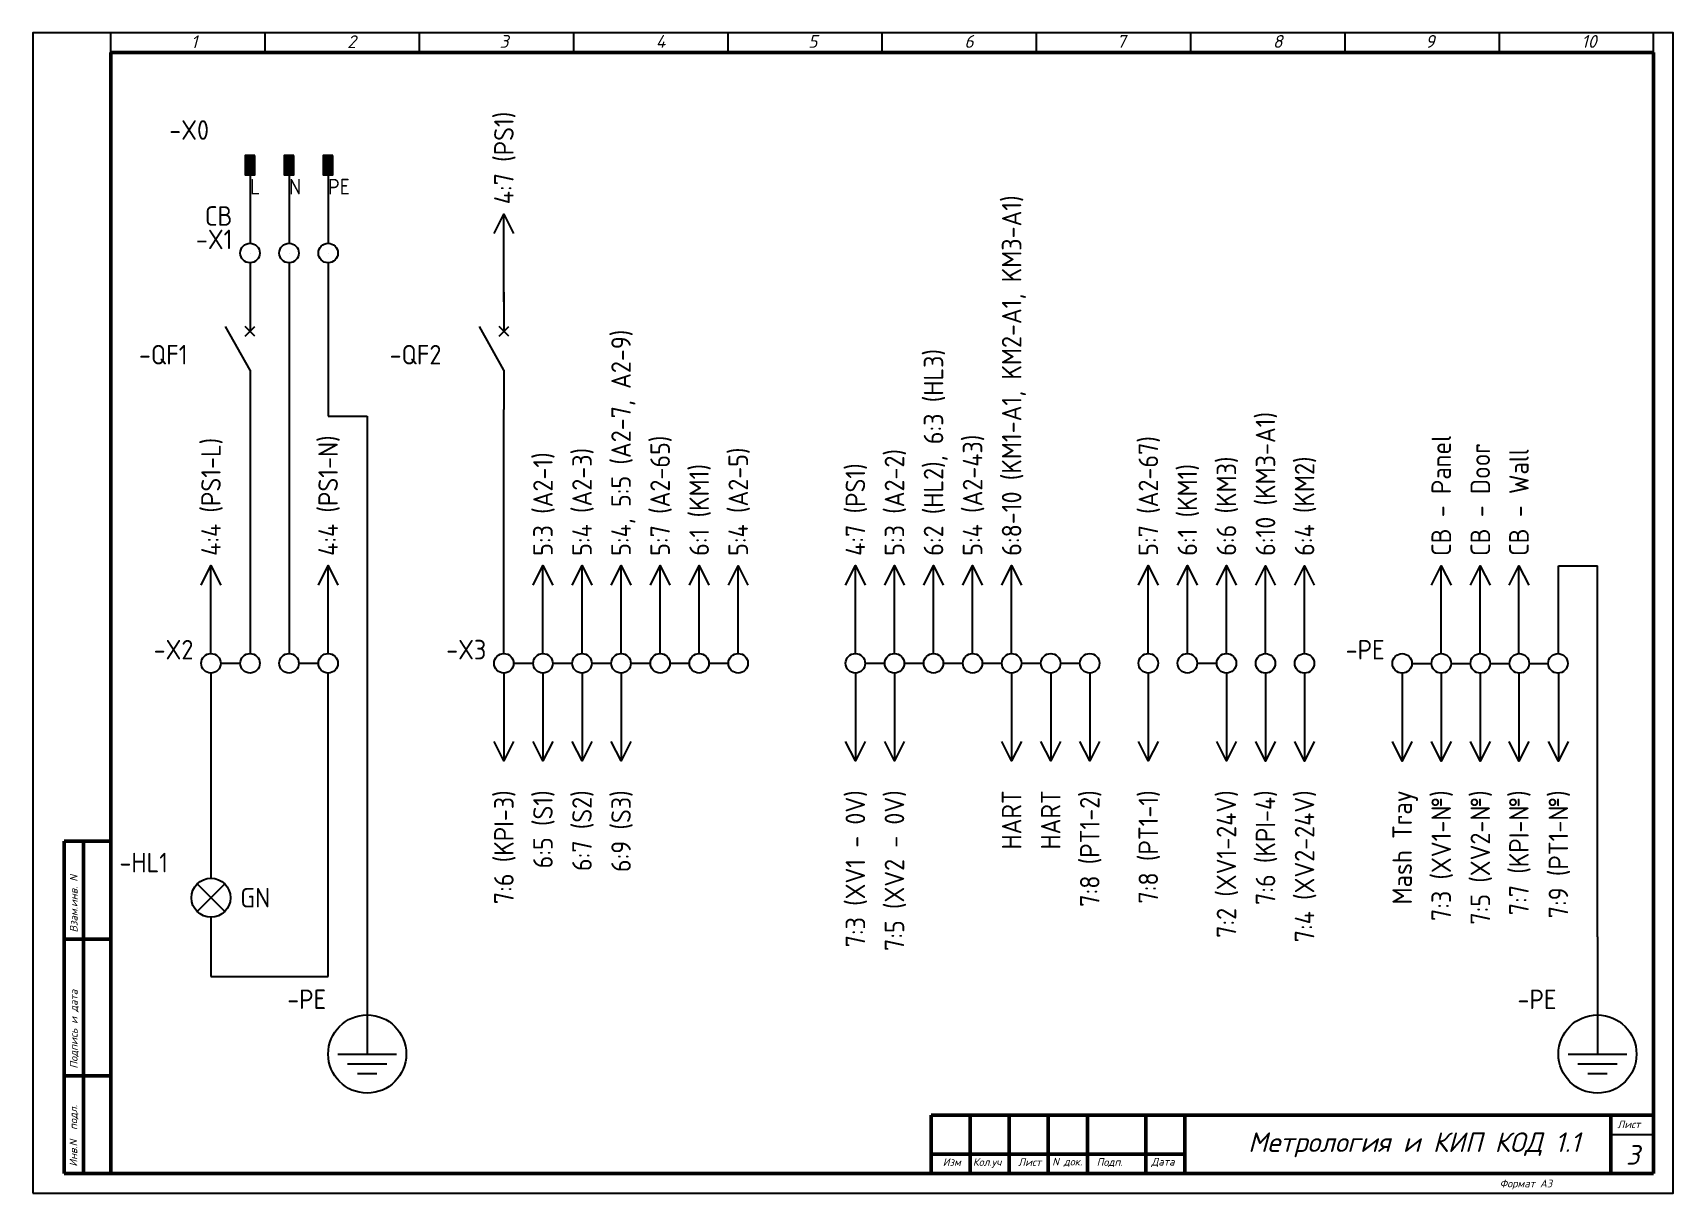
# Model space of a CAD drawing. Header units: millimetres. Extents: x 0 to 53000, y -591 to 24400.
# Drawn here: x 884.4 to 1304.4, y 304.4 to 601.4 of the extents above; entities that cross this region are included whole.
import ezdxf
from ezdxf.enums import TextEntityAlignment as Align

# ---------------------------------------------------------------- set-up
doc = ezdxf.new("R2010")
doc.units = ezdxf.units.MM
doc.linetypes.add('Caddy_Solid', pattern=[0])
for name, color, linetype in [('DESC', 150, 'Continuous'), ('LOC', 8, 'Continuous'), ('MISC', 7, 'Continuous'), ('TAGS', 150, 'Continuous'), ('TERMS', 123, 'Continuous'), ('YEL_14_THHN', 7, 'Continuous'), ('Обозначения контактов', 7, 'Continuous')]:
    doc.layers.add(name, color=color, linetype=linetype)
doc.layers.add('Основная', color=7, linetype='Continuous', lineweight=30)
doc.styles.add('WD_IEC', font='ISOCP2.shx', dxfattribs={"width": 0.9, "height": 4})
doc.styles.add('текст', font='isocpeui.ttf')

msp = doc.modelspace()

# ---------------------------------------------------------------- texts
at = {"lineweight": 60, "style": 'текст'}
for s, height, p in [('1', 3.27499, (924.88593, 597.4801)), ('1', 3.27499, (924.88593, 597.4801)), ('2', 3.27499, (964.88593, 597.4801)), ('2', 3.27499, (964.88593, 597.4801)), ('3', 3.27499, (1003.88593, 597.54009)), ('3', 3.27499, (1003.88593, 597.54009)), ('4', 3.27499, (1043.88593, 597.54009)), ('4', 3.27499, (1043.88593, 597.54009)), ('5', 3.27499, (1082.88593, 597.54009)), ('5', 3.27499, (1082.88593, 597.54009)), ('6', 3.27499, (1122.88593, 597.54009)), ('6', 3.27499, (1122.88593, 597.54009)), ('7', 3.27499, (1161.88593, 597.54009)), ('7', 3.27499, (1161.88593, 597.54009)), ('8', 3.27499, (1201.88593, 597.54009)), ('8', 3.27499, (1201.88593, 597.54009)), ('9', 3.27499, (1240.88593, 597.54009)), ('9', 3.27499, (1240.88593, 597.54009)), ('10', 3.274994, (1280.88593, 597.54009)), ('10', 3.274994, (1280.88593, 597.54009))]:
    msp.add_text(s, height=height, dxfattribs=at).set_placement(p)
at = {"layer": 'Основная', "lineweight": 25, "style": 'текст'}
for s, height, p in [('Взам.инв. N', 1.9649963, (895.84659, 371.10647)), ('Взам.инв. N', 1.9649963, (895.84659, 371.10647)), ('Подпись и дата', 1.9650002, (895.85371, 336.25925)), ('Подпись и дата', 1.9650002, (895.85371, 336.25925)), ('Инв.N  подл.', 1.9650002, (895.75687, 311.17453)), ('Инв.N  подл.', 1.9650002, (895.75687, 311.17453))]:
    msp.add_text(s, height=height, rotation=90, dxfattribs=at).set_placement(p)
for s, p in [('Лист', (1290.08615, 321.01926)), ('Изм', (1117.3725, 311.35335)), ('Изм', (1117.3725, 311.35335)), ('Кол.уч', (1125.07045, 311.36838)), ('Кол.уч', (1125.07045, 311.36838)), ('Лист', (1136.67249, 311.35335)), ('Лист', (1136.67249, 311.35335)), ('N док.', (1145.39081, 311.46325)), ('N док.', (1145.39081, 311.46325)), ('Подп.', (1156.77289, 311.36581)), ('Подп.', (1156.77289, 311.36581)), ('Дата', (1170.7891, 311.45812)), ('Дата', (1170.7891, 311.45812)), ('Формат А3', (1259.95057, 305.87508)), ('Формат А3', (1259.95057, 305.87508))]:
    msp.add_text(s, height=1.965, dxfattribs=at).set_placement(p)
at = {"layer": 'Основная', "char_height": 5, "attachment_point": 5, "style": 'текст'}
for s, width, heights, insert in [('\\pxt12;Метрология и КИП КОД 1.1', 114.461363, [14.52012], (1238.0591, 316.75457)), ('\\pxqc;3', 10.7241089, [10], (1294.02979, 314.18634))]:
    msp.add_mtext_dynamic_manual_height_columns(s, width=width, gutter_width=200, heights=heights, dxfattribs=dict(at, insert=insert))

# ---------------------------------------------------------------- blocks, each defined once
blk = doc.blocks.new('VC01_P')
blk.add_line((0, -2.5), (0, -5))
blk.add_lwpolyline([(0.625, 0), (-0.625, 0), (-0.625, -2.5), (0.625, -2.5)], close=True)
blk.add_solid([(0.625, -2.5), (0.625, 0), (-0.625, -2.5), (-0.625, 0)])
at = {"style": 'WD_IEC'}
for tag, p in [('INST', (-5.25, 8)), ('LOC', (-5.25, 5)), ('TAG1', (-5.25, 2)), ('DESC1', (-5.25, -6.1)), ('DESC2', (-5.25, -9.1)), ('DESC3', (-5.25, -12.1))]:
    blk.add_attdef(tag, text='', height=2.5, dxfattribs=at).set_placement(p, align=Align.RIGHT)
at = {"style": 'WD_IEC', "flags": 1}
for tag, p, height in [('MFG', (2.75, 4), 1.5), ('CAT', (2.75, 1.5), 1.5), ('X4LINK', (-1.25, 0), 0.32), ('X1LINK', (1.25, 0), 0.32), ('ASSYCODE', (2.75, -2.75), 1), ('FAMILY', (2.75, -4.25), 1), ('X8TERM01', (0, -5), 0.32), ('X8TERMDESC01', (0, -5.519), 0.32), ('CATDESC', (2.75, -5.75), 1)]:
    blk.add_attdef(tag, p, '', height=height, dxfattribs=at)
at = {"style": 'WD_IEC'}
blk.add_attdef('TERM01', (-1, -5), '', height=2, rotation=90, dxfattribs=at)
blk = doc.blocks.new('VC02_P')
blk.add_line((0, -2.5), (0, -5))
blk.add_lwpolyline([(0.62, 0), (-0.63, 0), (-0.63, -2.5), (0.62, -2.5)], close=True)
blk.add_solid([(0.62, -2.5), (0.62, 0), (-0.63, -2.5), (-0.63, 0)])
at = {"style": 'WD_IEC'}
for tag, p in [('INST', (-5.25, 8)), ('LOC', (-5.25, 5)), ('TAG2', (-5.25, 2)), ('DESC1', (-5.25, -5.1)), ('DESC2', (-5.25, -8.1)), ('DESC3', (-5.25, -11.1))]:
    blk.add_attdef(tag, text='', height=2.5, dxfattribs=at).set_placement(p, align=Align.RIGHT)
blk.add_attdef('TERM01', (-1, -5), '', height=2, rotation=90, dxfattribs=at)
at = {"style": 'WD_IEC', "flags": 1}
for tag, p, height in [('X4LINK', (-1.25, 0), 0.32), ('X1LINK', (1.25, 0), 0.32), ('FAMILY', (2.75, -4.25), 1), ('X8TERM01', (0, -5), 0.32), ('X8TERMDESC01', (0, -5.52), 0.32)]:
    blk.add_attdef(tag, p, '', height=height, dxfattribs=at)
blk = doc.blocks.new('VT0W02')
blk.add_circle((0, 0), 1.25)
at = {"style": 'WD_IEC', "flags": 1}
for tag, p, height in [('ASSYCODE', (2.75, 10.75), 1), ('CATDESC', (2.75, 9.25), 1), ('MFG', (2.75, 7.25), 1.5), ('CAT', (2.75, 4.75), 1.5), ('X2TERMDESC01', (0, 1.75), 0.4), ('X4TERM01', (-1.25, 0), 0.25), ('X4TERMDESC01', (-1.25, 0.5), 0.4), ('STRIPSEQ', (0, 0), 0.025), ('X2TERM01', (0, 1.25), 0.25), ('X1TERM01', (1.25, 0), 0.25), ('X1TERMDESC01', (1.25, 0.5), 0.4), ('LINKTERM', (0, -0.0375), 0.025), ('X8TERM01', (0, -1.25), 0.25), ('X8TERMDESC01', (0, -0.75), 0.4)]:
    blk.add_attdef(tag, p, '', height=height, dxfattribs=at)
at = {"style": 'WD_IEC'}
for tag, p in [('INST', (-2.25, 6.5)), ('LOC', (-2.25, 3.5)), ('DESC1', (-2.25, -6.25)), ('DESC2', (-2.25, -9.25)), ('DESC3', (-2.25, -12.25))]:
    blk.add_attdef(tag, text='', height=2.5, dxfattribs=at).set_placement(p, align=Align.RIGHT)
at = {"style": 'WD_IEC', "flags": 8}
for tag, p in [('TAGSTRIP', (-2.25, 0.5)), ('WIRENO', (-2.25, -3.25))]:
    blk.add_attdef(tag, text='', height=2.5, dxfattribs=at).set_placement(p, align=Align.RIGHT)
blk = doc.blocks.new('VT0_02')
blk.add_circle((0, 0), 1.25)
at = {"style": 'WD_IEC', "flags": 1}
for tag, p in [('X4TERM01', (-1.25, 0)), ('X2TERM01', (0, 1.25)), ('X1TERM01', (1.25, 0)), ('X8TERM01', (0, -1.25))]:
    blk.add_attdef(tag, p, '', height=0.32, dxfattribs=at)
blk = doc.blocks.new('VCB1')
for p, q in [((0, 7.5), (0, 2.5)), ((0, -2.5), (-3.12, 3.12)), ((0.62, 1.88), (-0.62, 3.12)), ((-0.62, 1.88), (0.62, 3.12)), ((0, -2.5), (0, -7.5))]:
    blk.add_line(p, q)
at = {"style": 'WD_IEC'}
for tag, p in [('INST', (-8, 5.25)), ('LOC', (-8, 1.75)), ('TAG1', (-8, -1.75)), ('RATING1', (-8, -6.35)), ('DESC1', (-8, -14.35)), ('DESC2', (-8, -17.85)), ('DESC3', (-8, -21.35))]:
    blk.add_attdef(tag, text='', height=2.5, dxfattribs=at).set_placement(p, align=Align.RIGHT)
blk.add_attdef('TERM01', text='', height=2, rotation=90, dxfattribs=at).set_placement((-1, 7.5), align=Align.RIGHT)
at = {"style": 'WD_IEC', "flags": 1}
for tag, p, height in [('X2TERM01', (0, 7.5), 0.32), ('MFG', (2.75, 6.5), 1.5), ('CAT', (2.75, 4), 1.5), ('X4LINK', (-2, 0), 0.32), ('X1LINK', (-0.5, 0), 0.32), ('X8TERM02', (0, -7.5), 0.32), ('ASSYCODE', (1, -9), 1), ('FAMILY', (1, -10.5), 1), ('CATDESC', (1, -12), 1), ('CONTACT', (1, -13.5), 1), ('COMMON', (2.25, -14.75), 1)]:
    blk.add_attdef(tag, p, '', height=height, dxfattribs=at)
at = {"style": 'WD_IEC'}
blk.add_attdef('TERM02', (-1, -7.5), '', height=2, rotation=90, dxfattribs=at)
at = {"lineweight": 15, "style": 'WD_IEC'}
blk.add_attdef('XREF', text='', height=2.5, dxfattribs=at).set_placement((-8, -10.35), align=Align.RIGHT)
blk = doc.blocks.new('HT0W02')
blk.add_circle((0, 0), 1.25)
at = {"style": 'WD_IEC', "flags": 1}
for tag, p, height in [('ASSYCODE', (2.75, 10.75), 1), ('CATDESC', (2.75, 9.25), 1), ('MFG', (2.75, 7.25), 1.5), ('CAT', (2.75, 4.75), 1.5), ('X2TERMDESC01', (0, 1.75), 0.4), ('X4TERM01', (-1.25, 0), 0.25), ('X4TERMDESC01', (-1.25, 0.5), 0.4), ('STRIPSEQ', (0, 0), 0.025), ('X2TERM01', (0, 1.25), 0.25), ('X1TERM01', (1.25, 0), 0.25), ('X1TERMDESC01', (1.25, 0.5), 0.4), ('LINKTERM', (0, -0.0375), 0.025), ('X8TERM01', (0, -1.25), 0.25), ('X8TERMDESC01', (0, -0.75), 0.4)]:
    blk.add_attdef(tag, p, '', height=height, dxfattribs=at)
at = {"style": 'WD_IEC'}
for tag, p in [('INST', (-2.25, 6.5)), ('LOC', (-2.25, 3.5)), ('DESC1', (-2.25, -6.25)), ('DESC2', (-2.25, -9.25)), ('DESC3', (-2.25, -12.25))]:
    blk.add_attdef(tag, text='', height=2.5, dxfattribs=at).set_placement(p, align=Align.RIGHT)
at = {"style": 'WD_IEC', "flags": 8}
for tag, p in [('TAGSTRIP', (-2.25, 0.5)), ('WIRENO', (-2.25, -3.25))]:
    blk.add_attdef(tag, text='', height=2.5, dxfattribs=at).set_placement(p, align=Align.RIGHT)
blk = doc.blocks.new('VLT1G')
for p, q in [((0, 7.5), (0, 2.5)), ((-1.77, -1.77), (1.77, 1.77)), ((1.77, -1.77), (-1.77, 1.77)), ((0, -2.5), (0, -7.5))]:
    blk.add_line(p, q)
blk.add_circle((0, 0), 2.5)
at = {"style": 'WD_IEC'}
for tag, p in [('INST', (-5.5, 10.25)), ('LOC', (-5.5, 6.75)), ('TAG1', (-5.5, 3.25)), ('DESC1', (-5.5, -6.35)), ('DESC2', (-5.5, -9.85)), ('DESC3', (-5.5, -13.35))]:
    blk.add_attdef(tag, text='', height=2.5, dxfattribs=at).set_placement(p, align=Align.RIGHT)
blk.add_attdef('TERM01', text='', height=2, rotation=90, dxfattribs=at).set_placement((-1, 7.5), align=Align.RIGHT)
at = {"style": 'WD_IEC', "flags": 1}
for tag, p, height in [('X2TERM01', (0, 7.5), 0.32), ('X4LINK', (-3, 0), 0.32), ('X1LINK', (3, 0), 0.32), ('ASSYCODE', (1, -4), 1), ('FAMILY', (1, -5.5), 1), ('CATDESC', (1, -7), 1), ('X8TERM02', (0, -7.5), 0.32)]:
    blk.add_attdef(tag, p, '', height=height, dxfattribs=at)
at = {"style": 'WD_IEC', "flags": 9}
for tag, p in [('MFG', (-6, -0.25)), ('CAT', (-6, -2.75))]:
    blk.add_attdef(tag, text='', height=1.5, dxfattribs=at).set_placement(p, align=Align.RIGHT)
at = {"style": 'WD_IEC'}
blk.add_attdef('TERM02', (-1, -7.5), '', height=2, rotation=90, dxfattribs=at)
at = {"lineweight": 13, "style": 'WD_IEC'}
blk.add_attdef('COLOR', text='', height=2.5, dxfattribs=at).set_placement((3.75, 0), align=Align.MIDDLE_LEFT)
at = {"lineweight": 15, "style": 'WD_IEC'}
for tag, p in [('XREF', (-5.5, -18)), ('WDTAGALT', (-5.5, -21))]:
    blk.add_attdef(tag, text='', height=2.5, dxfattribs=at).set_placement(p, align=Align.RIGHT)
blk = doc.blocks.new('HA1X2')
blk.add_lwpolyline([(-1.25, -2.5), (0, 0), (1.25, -2.5)])
at = {"style": 'WD_IEC', "flags": 8}
for tag, p in [('DESC1', (0, 5.1)), ('DESC2', (0, 1.25))]:
    blk.add_attdef(tag, text='', height=2.5, dxfattribs=at).set_placement(p, align=Align.CENTER)
at = {"style": 'WD_IEC', "flags": 1}
blk.add_attdef('X8TERM01', (0, 0), '', height=0.32, dxfattribs=at)
blk = doc.blocks.new('HA1X4')
blk.add_lwpolyline([(1.25, 2.5), (0, 0), (-1.25, 2.5)])
at = {"style": 'WD_IEC', "flags": 1}
blk.add_attdef('X2TERM01', (0, 0), '', height=0.32, dxfattribs=at)
at = {"style": 'WD_IEC', "flags": 8}
for tag, p in [('DESC1', (0, -3.75)), ('DESC2', (0, -7.6))]:
    blk.add_attdef(tag, text='', height=2.5, dxfattribs=at).set_placement(p, align=Align.CENTER)
blk = doc.blocks.new('VGND4')
for p, q in [((0, 0), (0, -10)), ((-3.75, -10), (3.75, -10)), ((-2.5, -11.25), (2.5, -11.25)), ((-1.25, -12.5), (1.25, -12.5))]:
    blk.add_line(p, q)
blk.add_circle((0, -10), 5)
at = {"style": 'WD_IEC'}
for tag, p in [('INST', (-5.25, 2.75)), ('LOC', (-5.25, -0.75)), ('TAG1', (-5.25, -4.25))]:
    blk.add_attdef(tag, text='', height=2.5, dxfattribs=at).set_placement(p, align=Align.RIGHT)
at = {"style": 'WD_IEC', "flags": 1}
blk.add_attdef('X2TERM01', (0, 0), '', height=0.32, dxfattribs=at)

# ---------------------------------------------------------------- linework, layer by layer
at = {"linetype": 'Caddy_Solid', "lineweight": 25}
for p, q in [((904.38593, 596.38009), (904.38593, 601.38009)), ((904.38593, 596.38009), (904.38593, 601.38009)), ((943.88593, 596.38009), (943.88593, 601.38009)), ((943.88593, 596.38009), (943.88593, 601.38009)), ((983.38593, 596.38009), (983.38593, 601.38009)), ((983.38593, 596.38009), (983.38593, 601.38009)), ((1022.88593, 596.38009), (1022.88593, 601.38009)), ((1022.88593, 596.38009), (1022.88593, 601.38009)), ((1062.38593, 596.38009), (1062.38593, 601.38009)), ((1062.38593, 596.38009), (1062.38593, 601.38009)), ((1101.88593, 596.38009), (1101.88593, 601.38009)), ((1101.88593, 596.38009), (1101.88593, 601.38009)), ((1141.38593, 596.38009), (1141.38593, 601.38009)), ((1141.38593, 596.38009), (1141.38593, 601.38009)), ((1180.88593, 596.38009), (1180.88593, 601.38009)), ((1180.88593, 596.38009), (1180.88593, 601.38009)), ((1220.38593, 596.38009), (1220.38593, 601.38009)), ((1220.38593, 596.38009), (1220.38593, 601.38009)), ((1259.88593, 596.38009), (1259.88593, 601.38009)), ((1259.88593, 596.38009), (1259.88593, 601.38009)), ((1299.38593, 596.38009), (1299.38593, 601.38009))]:
    msp.add_line(p, q, dxfattribs=at)
at = {"layer": 'YEL_14_THHN'}
for p, q in [((940, 565), (940, 555)), ((950, 565), (950, 555)), ((960, 565), (960, 555)), ((940, 555), (940, 547.5)), ((950, 555), (950, 547.5)), ((960, 555), (960, 547.5)), ((1005, 532.5), (1005, 555)), ((940, 545), (940, 545)), ((940, 542.5), (940, 535)), ((950, 545), (950, 545)), ((950, 542.5), (950, 442.5)), ((960, 545), (960, 545)), ((960, 542.5), (960, 503.3)), ((940, 505), (940, 442.5)), ((1005, 442.5), (1005, 505)), ((960, 503.3), (970, 503.3)), ((970, 503.3), (970, 360)), ((930, 442.5), (930, 465)), ((960, 442.5), (960, 465)), ((1015, 442.5), (1015, 465)), ((1025, 442.5), (1025, 465)), ((1035, 442.5), (1035, 465)), ((1045, 442.5), (1045, 465)), ((1055, 442.5), (1055, 465)), ((1065, 442.50912), (1065, 465.00912)), ((1095, 442.50912), (1095, 465.00912)), ((1105, 442.50912), (1105, 465.00912)), ((1115, 442.50912), (1115, 465.00912)), ((1125, 442.50912), (1125, 465.00912)), ((1135, 442.50912), (1135, 465.00912)), ((1170, 442.50912), (1170, 465.00912)), ((1180, 442.50912), (1180, 465.00912)), ((1190, 442.50912), (1190, 465.00912)), ((1200, 442.49088), (1200, 464.99088)), ((1210, 442.49088), (1210, 464.99088)), ((1245, 442.48176), (1245, 464.98176)), ((1255, 442.48176), (1255, 464.98176)), ((1264.88593, 442.48176), (1264.88593, 464.98176)), ((1275, 442.48176), (1275, 464.98176)), ((1275, 464.98176), (1285, 464.98176)), ((1285, 369.98176), (1285, 464.98176)), ((930, 437.5), (930, 395)), ((932.5, 440), (937.5, 440)), ((952.5, 440), (957.5, 440)), ((960, 359.8), (960, 437.5)), ((1005, 437.5), (1005, 415)), ((1007.5, 440), (1012.5, 440)), ((1015, 437.5), (1015, 415)), ((1017.5, 440), (1022.5, 440)), ((1025, 437.5), (1025, 415)), ((1027.5, 440), (1032.5, 440)), ((1035, 437.5), (1035, 415)), ((1037.5, 440), (1042.5, 440)), ((1047.5, 440), (1052.5, 440)), ((1057.5, 440.00912), (1062.5, 440.00912)), ((1095, 437.50912), (1095, 415.00912)), ((1097.5, 440), (1102.5, 440)), ((1105, 437.50912), (1105, 415.00912)), ((1107.5, 440.00912), (1112.5, 440.00912)), ((1117.5, 440.00912), (1122.5, 440.00912)), ((1127.5, 440.00912), (1132.5, 440.00912)), ((1135, 437.50912), (1135, 415.00912)), ((1137.5, 440.00912), (1142.5, 440.00912)), ((1145, 437.50912), (1145, 415.00912)), ((1147.5, 440.00912), (1152.5, 440.00912)), ((1155, 437.50912), (1155, 415.00912)), ((1170, 437.50912), (1170, 415.00912)), ((1182.5, 440.00912), (1187.5, 440.00912)), ((1190, 437.50912), (1190, 415.00912)), ((1200, 437.49088), (1200, 414.99088)), ((1210, 437.49088), (1210, 414.99088)), ((1235, 437.48176), (1235, 414.98176)), ((1237.5, 439.98176), (1242.5, 439.98176)), ((1245, 437.48176), (1245, 414.98176)), ((1247.5, 439.98176), (1252.5, 439.98176)), ((1255, 437.48176), (1255, 414.98176)), ((1257.5, 439.98176), (1262.5, 439.98176)), ((1264.88593, 437.48176), (1264.88593, 414.98176)), ((1267.38593, 439.98176), (1272.38593, 439.98176)), ((1275, 437.48176), (1275, 414.98176)), ((930, 372.5), (930, 359.8)), ((1285, 369.98176), (1285, 359.98176)), ((930, 359.8), (960, 359.8))]:
    msp.add_line(p, q, dxfattribs=at)
at = {"layer": 'Обозначения контактов'}
msp.add_lwpolyline([(884.38593, 304.38009), (1304.38593, 304.38009), (1304.38593, 601.38009), (884.38593, 601.38009)], close=True, dxfattribs=at)
msp.add_lwpolyline([(884.38593, 304.38009), (1304.38593, 304.38009), (1304.38593, 601.38009), (884.38593, 601.38009)], close=True, dxfattribs=at)
at = {"layer": 'Основная', "linetype": 'Caddy_Solid', "lineweight": 50}
for p, q in [((904.38593, 596.3189), (1299.38593, 596.3189)), ((904.38593, 596.3189), (904.38593, 309.38009)), ((904.38593, 596.3189), (1299.38593, 596.3189)), ((904.38593, 596.3189), (904.38593, 309.38009)), ((1299.38593, 596.3189), (1299.38593, 309.38009)), ((892.38593, 309.44009), (892.38593, 394.44009)), ((892.38593, 394.44009), (904.38593, 394.44009)), ((892.38593, 309.44009), (892.38593, 394.44009)), ((892.38593, 394.44009), (904.38593, 394.44009)), ((897.38593, 394.44009), (897.38593, 309.44009)), ((897.38593, 394.44009), (897.38593, 309.44009)), ((892.38593, 369.38009), (904.38593, 369.38009)), ((892.38593, 369.38009), (904.38593, 369.38009)), ((892.38593, 334.44009), (904.38593, 334.44009)), ((892.38593, 334.44009), (904.38593, 334.44009)), ((1114.38593, 324.38009), (1299.38593, 324.38009)), ((1114.38593, 309.38009), (1114.38593, 324.38009)), ((1114.38593, 324.38009), (1299.38593, 324.38009)), ((1114.38593, 309.38009), (1114.38593, 324.38009)), ((1124.38593, 309.38009), (1124.38593, 324.38009)), ((1124.38593, 309.38009), (1124.38593, 324.38009)), ((1134.38593, 309.38009), (1134.38593, 324.38009)), ((1134.38593, 309.38009), (1134.38593, 324.38009)), ((1144.38593, 309.38009), (1144.38593, 324.38009)), ((1144.38593, 309.38009), (1144.38593, 324.38009)), ((1154.38593, 309.38009), (1154.38593, 324.38009)), ((1154.38593, 309.38009), (1154.38593, 324.38009)), ((1169.38593, 309.38009), (1169.38593, 324.38009)), ((1169.38593, 309.38009), (1169.38593, 324.38009)), ((1179.38593, 309.38009), (1179.38593, 324.38009)), ((1179.38593, 309.38009), (1179.38593, 324.38009)), ((1288.38593, 309.38009), (1288.38593, 324.38009)), ((1288.38593, 309.38009), (1288.38593, 324.38009)), ((1114.38593, 314.38009), (1179.38593, 314.38009)), ((1114.38593, 314.38009), (1179.38593, 314.38009)), ((1299.38593, 309.38009), (892.38593, 309.38009)), ((1299.38593, 309.38009), (892.38593, 309.38009))]:
    msp.add_line(p, q, dxfattribs=at)
at = {"layer": 'Основная', "linetype": 'Caddy_Solid', "lineweight": 25}
msp.add_line((1288.38593, 319.38009), (1299.38593, 319.38009), dxfattribs=at)
msp.add_line((1288.38593, 319.38009), (1299.38593, 319.38009), dxfattribs=at)

# ---------------------------------------------------------------- block references
at = {"layer": 'Обозначения контактов'}
ref = msp.add_blockref('HA1X2', (1005, 555), dxfattribs=dict(at, xscale=2, yscale=2, zscale=2))
ref.add_attrib('DESC2', '4:7 (PS1)', dxfattribs={"layer": 'DESC', "height": 5, "rotation": 90, "style": 'WD_IEC', "flags": 8}).set_placement((1005, 557.5), align=Align.MIDDLE_LEFT)
ref = msp.add_blockref('VC01_P', (940, 570), dxfattribs=dict(at, xscale=2, yscale=2, zscale=2))
ref.add_attrib('TERM01', 'L', (940, 560), dxfattribs={"layer": 'TERMS', "height": 4, "style": 'WD_IEC'})
ref.add_attrib('TAG1', '-X0', dxfattribs={"layer": 'TAGS', "height": 5, "style": 'WD_IEC'}).set_placement((929.5, 574), align=Align.RIGHT)
ref = msp.add_blockref('VC02_P', (950, 570), dxfattribs=dict(at, xscale=2, yscale=2, zscale=2))
ref.add_attrib('TERM01', 'N', (950, 560), dxfattribs={"layer": 'TERMS', "height": 4, "style": 'WD_IEC'})
ref = msp.add_blockref('VC02_P', (960, 570), dxfattribs=dict(at, xscale=2, yscale=2, zscale=2))
ref.add_attrib('TERM01', 'PE', (960, 560), dxfattribs={"layer": 'TERMS', "height": 4, "style": 'WD_IEC'})
ref = msp.add_blockref('HA1X2', (1135, 465.00912), dxfattribs=dict(at, xscale=2, yscale=2, zscale=2))
ref.add_attrib('DESC2', '6:8-10 (KM1-A1, KM2-A1, KM3-A1)', dxfattribs={"layer": 'DESC', "height": 5, "rotation": 90, "style": 'WD_IEC', "flags": 8}).set_placement((1135, 467.50912), align=Align.MIDDLE_LEFT)
ref = msp.add_blockref('VT0W02', (940, 545), dxfattribs=dict(at, xscale=2, yscale=2, zscale=2))
ref.add_attrib('LOC', 'CB', dxfattribs={"layer": 'LOC', "height": 5, "style": 'WD_IEC'}).set_placement((935.5, 552), align=Align.RIGHT)
ref.add_attrib('TAGSTRIP', '-X1', dxfattribs={"layer": 'TAGS', "height": 5, "style": 'WD_IEC', "flags": 8}).set_placement((935.5, 546), align=Align.RIGHT)
at = {"layer": 'Обозначения контактов', "xscale": 2, "yscale": 2, "zscale": 2}
for name, p in [('VT0_02', (950, 545)), ('VT0_02', (960, 545)), ('VT0_02', (940, 440)), ('VT0W02', (950, 440)), ('VT0_02', (960, 440)), ('VT0_02', (1015, 440)), ('VT0_02', (1025, 440)), ('VT0_02', (1035, 440)), ('VT0_02', (1045, 440)), ('VT0_02', (1055, 440)), ('VT0_02', (1065, 440.00912)), ('VT0_02', (1095, 440)), ('VT0_02', (1105, 440)), ('VT0_02', (1115, 440.00912)), ('VT0_02', (1125, 440.00912)), ('VT0_02', (1135, 440.00912)), ('VT0_02', (1145, 440.00912)), ('VT0_02', (1155, 440.00912)), ('VT0_02', (1170, 440.00912)), ('VT0_02', (1180, 440.00912)), ('VT0_02', (1190, 440.00912)), ('VT0_02', (1200, 439.99088)), ('VT0_02', (1210, 439.99088)), ('VT0_02', (1245, 439.98176)), ('VT0_02', (1255, 439.98176)), ('VT0_02', (1265, 439.98176)), ('VT0_02', (1274.88593, 439.98176))]:
    msp.add_blockref(name, p, dxfattribs=at)
at = {"layer": 'Обозначения контактов'}
ref = msp.add_blockref('VCB1', (940, 520), dxfattribs=dict(at, xscale=2, yscale=2, zscale=2))
ref.add_attrib('TAG1', '-QF1', dxfattribs={"layer": 'TAGS', "height": 5, "style": 'WD_IEC'}).set_placement((924, 516.5), align=Align.RIGHT)
ref = msp.add_blockref('VCB1', (1005, 520), dxfattribs=dict(at, xscale=2, yscale=2, zscale=2))
ref.add_attrib('TAG1', '-QF2', dxfattribs={"layer": 'TAGS', "height": 5, "style": 'WD_IEC'}).set_placement((989, 516.5), align=Align.RIGHT)
ref = msp.add_blockref('HA1X2', (1035, 465), dxfattribs=dict(at, xscale=2, yscale=2, zscale=2))
ref.add_attrib('DESC2', '5:4, 5:5 (A2-7, A2-9)', dxfattribs={"layer": 'DESC', "height": 5, "rotation": 90, "style": 'WD_IEC', "flags": 8}).set_placement((1035, 467.5), align=Align.MIDDLE_LEFT)
ref = msp.add_blockref('HA1X2', (1115, 465.00912), dxfattribs=dict(at, xscale=2, yscale=2, zscale=2))
ref.add_attrib('DESC2', '6:2 (HL2), 6:3 (HL3)', dxfattribs={"layer": 'DESC', "height": 5, "rotation": 90, "style": 'WD_IEC', "flags": 8}).set_placement((1115, 467.50912), align=Align.MIDDLE_LEFT)
ref = msp.add_blockref('HA1X2', (1200, 464.99088), dxfattribs=dict(at, xscale=2, yscale=2, zscale=2))
ref.add_attrib('DESC2', '6:10 (KM3-A1)', dxfattribs={"layer": 'DESC', "height": 5, "rotation": 90, "style": 'WD_IEC', "flags": 8}).set_placement((1200, 467.49088), align=Align.MIDDLE_LEFT)
ref = msp.add_blockref('HA1X2', (930, 465), dxfattribs=dict(at, xscale=2, yscale=2, zscale=2))
ref.add_attrib('DESC2', '4:4 (PS1-L)', dxfattribs={"layer": 'DESC', "height": 5, "rotation": 90, "style": 'WD_IEC', "flags": 8}).set_placement((930, 467.5), align=Align.MIDDLE_LEFT)
ref = msp.add_blockref('HA1X2', (960, 465), dxfattribs=dict(at, xscale=2, yscale=2, zscale=2))
ref.add_attrib('DESC2', '4:4 (PS1-N)', dxfattribs={"layer": 'DESC', "height": 5, "rotation": 90, "style": 'WD_IEC', "flags": 8}).set_placement((960, 467.5), align=Align.MIDDLE_LEFT)
ref = msp.add_blockref('HA1X2', (1045, 465), dxfattribs=dict(at, xscale=2, yscale=2, zscale=2))
ref.add_attrib('DESC2', '5:7 (A2-65)', dxfattribs={"layer": 'DESC', "height": 5, "rotation": 90, "style": 'WD_IEC', "flags": 8}).set_placement((1045, 467.5), align=Align.MIDDLE_LEFT)
ref = msp.add_blockref('HA1X2', (1125, 465.00912), dxfattribs=dict(at, xscale=2, yscale=2, zscale=2))
ref.add_attrib('DESC2', '5:4 (A2-43)', dxfattribs={"layer": 'DESC', "height": 5, "rotation": 90, "style": 'WD_IEC', "flags": 8}).set_placement((1125, 467.50912), align=Align.MIDDLE_LEFT)
ref = msp.add_blockref('HA1X2', (1170, 465.00912), dxfattribs=dict(at, xscale=2, yscale=2, zscale=2))
ref.add_attrib('DESC2', '5:7 (A2-67)', dxfattribs={"layer": 'DESC', "height": 5, "rotation": 90, "style": 'WD_IEC', "flags": 8}).set_placement((1170, 467.50912), align=Align.MIDDLE_LEFT)
ref = msp.add_blockref('HA1X2', (1245, 464.98176), dxfattribs=dict(at, xscale=2, yscale=2, zscale=2))
ref.add_attrib('DESC2', 'CB - Panel', dxfattribs={"layer": 'DESC', "height": 5, "rotation": 90, "style": 'WD_IEC', "flags": 8}).set_placement((1245, 467.48176), align=Align.MIDDLE_LEFT)
ref = msp.add_blockref('HA1X2', (1255, 464.98176), dxfattribs=dict(at, xscale=2, yscale=2, zscale=2))
ref.add_attrib('DESC2', 'CB - Door', dxfattribs={"layer": 'DESC', "height": 5, "rotation": 90, "style": 'WD_IEC', "flags": 8}).set_placement((1255, 467.48176), align=Align.MIDDLE_LEFT)
ref = msp.add_blockref('HA1X2', (1015, 465), dxfattribs=dict(at, xscale=2, yscale=2, zscale=2))
ref.add_attrib('DESC2', '5:3 (A2-1)', dxfattribs={"layer": 'DESC', "height": 5, "rotation": 90, "style": 'WD_IEC', "flags": 8}).set_placement((1015, 467.5), align=Align.MIDDLE_LEFT)
ref = msp.add_blockref('HA1X2', (1025, 465), dxfattribs=dict(at, xscale=2, yscale=2, zscale=2))
ref.add_attrib('DESC2', '5:4 (A2-3)', dxfattribs={"layer": 'DESC', "height": 5, "rotation": 90, "style": 'WD_IEC', "flags": 8}).set_placement((1025, 467.5), align=Align.MIDDLE_LEFT)
ref = msp.add_blockref('HA1X2', (1065, 464.99088), dxfattribs=dict(at, xscale=2, yscale=2, zscale=2))
ref.add_attrib('DESC2', '5:4 (A2-5)', dxfattribs={"layer": 'DESC', "height": 5, "rotation": 90, "style": 'WD_IEC', "flags": 8}).set_placement((1065, 467.49088), align=Align.MIDDLE_LEFT)
ref = msp.add_blockref('HA1X2', (1105, 465.00912), dxfattribs=dict(at, xscale=2, yscale=2, zscale=2))
ref.add_attrib('DESC2', '5:3 (A2-2)', dxfattribs={"layer": 'DESC', "height": 5, "rotation": 90, "style": 'WD_IEC', "flags": 8}).set_placement((1105, 467.50912), align=Align.MIDDLE_LEFT)
ref = msp.add_blockref('HA1X2', (1190, 465.00912), dxfattribs=dict(at, xscale=2, yscale=2, zscale=2))
ref.add_attrib('DESC2', '6:6 (KM3)', dxfattribs={"layer": 'DESC', "height": 5, "rotation": 90, "style": 'WD_IEC', "flags": 8}).set_placement((1190, 467.50912), align=Align.MIDDLE_LEFT)
ref = msp.add_blockref('HA1X2', (1210, 464.99088), dxfattribs=dict(at, xscale=2, yscale=2, zscale=2))
ref.add_attrib('DESC2', '6:4 (KM2)', dxfattribs={"layer": 'DESC', "height": 5, "rotation": 90, "style": 'WD_IEC', "flags": 8}).set_placement((1210, 467.49088), align=Align.MIDDLE_LEFT)
ref = msp.add_blockref('HA1X2', (1264.88593, 464.98176), dxfattribs=dict(at, xscale=2, yscale=2, zscale=2))
ref.add_attrib('DESC2', 'CB - Wall', dxfattribs={"layer": 'DESC', "height": 5, "rotation": 90, "style": 'WD_IEC', "flags": 8}).set_placement((1264.88593, 467.48176), align=Align.MIDDLE_LEFT)
ref = msp.add_blockref('HA1X2', (1055, 465), dxfattribs=dict(at, xscale=2, yscale=2, zscale=2))
ref.add_attrib('DESC2', '6:1 (KM1)', dxfattribs={"layer": 'DESC', "height": 5, "rotation": 90, "style": 'WD_IEC', "flags": 8}).set_placement((1055, 467.5), align=Align.MIDDLE_LEFT)
ref = msp.add_blockref('HA1X2', (1095, 465.00912), dxfattribs=dict(at, xscale=2, yscale=2, zscale=2))
ref.add_attrib('DESC2', '4:7 (PS1)', dxfattribs={"layer": 'DESC', "height": 5, "rotation": 90, "style": 'WD_IEC', "flags": 8}).set_placement((1095, 467.50912), align=Align.MIDDLE_LEFT)
ref = msp.add_blockref('HA1X2', (1180, 465.00912), dxfattribs=dict(at, xscale=2, yscale=2, zscale=2))
ref.add_attrib('DESC2', '6:1 (KM1)', dxfattribs={"layer": 'DESC', "height": 5, "rotation": 90, "style": 'WD_IEC', "flags": 8}).set_placement((1180, 467.50912), align=Align.MIDDLE_LEFT)
ref = msp.add_blockref('HT0W02', (930, 440), dxfattribs=dict(at, xscale=2, yscale=2, zscale=2))
ref.add_attrib('TAGSTRIP', '-X2', dxfattribs={"layer": 'TAGS', "height": 5, "style": 'WD_IEC', "flags": 8}).set_placement((925.5, 441), align=Align.RIGHT)
ref = msp.add_blockref('VT0W02', (1005, 440), dxfattribs=dict(at, xscale=2, yscale=2, zscale=2))
ref.add_attrib('TAGSTRIP', '-X3', dxfattribs={"layer": 'TAGS', "height": 5, "style": 'WD_IEC', "flags": 8}).set_placement((1000.5, 441), align=Align.RIGHT)
ref = msp.add_blockref('VT0W02', (1235, 439.98176), dxfattribs=dict(at, xscale=2, yscale=2, zscale=2))
ref.add_attrib('TAGSTRIP', '-PE', dxfattribs={"layer": 'TAGS', "height": 5, "style": 'WD_IEC', "flags": 8}).set_placement((1230.5, 440.98176), align=Align.RIGHT)
ref = msp.add_blockref('HA1X4', (1095, 415.00912), dxfattribs=dict(at, xscale=2, yscale=2, zscale=2))
ref.add_attrib('DESC1', '7:3 (XV1 - 0V)', dxfattribs={"layer": 'DESC', "height": 5, "rotation": 90, "style": 'WD_IEC', "flags": 8}).set_placement((1095, 407.50912), align=Align.MIDDLE_RIGHT)
ref = msp.add_blockref('HA1X4', (1105, 415.00912), dxfattribs=dict(at, xscale=2, yscale=2, zscale=2))
ref.add_attrib('DESC1', '7:5 (XV2 - 0V)', dxfattribs={"layer": 'DESC', "height": 5, "rotation": 90, "style": 'WD_IEC', "flags": 8}).set_placement((1105, 407.50912), align=Align.MIDDLE_RIGHT)
ref = msp.add_blockref('HA1X4', (1135, 415.00912), dxfattribs=dict(at, xscale=2, yscale=2, zscale=2))
ref.add_attrib('DESC1', 'HART', dxfattribs={"layer": 'DESC', "height": 5, "rotation": 90, "style": 'WD_IEC', "flags": 8}).set_placement((1135, 407.50912), align=Align.MIDDLE_RIGHT)
ref = msp.add_blockref('HA1X4', (1145, 415.00912), dxfattribs=dict(at, xscale=2, yscale=2, zscale=2))
ref.add_attrib('DESC1', 'HART', dxfattribs={"layer": 'DESC', "height": 5, "rotation": 90, "style": 'WD_IEC', "flags": 8}).set_placement((1145, 407.50912), align=Align.MIDDLE_RIGHT)
ref = msp.add_blockref('HA1X4', (1155, 415.00912), dxfattribs=dict(at, xscale=2, yscale=2, zscale=2))
ref.add_attrib('DESC1', '7:8 (PT1-2)', dxfattribs={"layer": 'DESC', "height": 5, "rotation": 90, "style": 'WD_IEC', "flags": 8}).set_placement((1155, 407.50912), align=Align.MIDDLE_RIGHT)
ref = msp.add_blockref('HA1X4', (1170, 415.00912), dxfattribs=dict(at, xscale=2, yscale=2, zscale=2))
ref.add_attrib('DESC1', '7:8 (PT1-1)', dxfattribs={"layer": 'DESC', "height": 5, "rotation": 90, "style": 'WD_IEC', "flags": 8}).set_placement((1170, 407.50912), align=Align.MIDDLE_RIGHT)
ref = msp.add_blockref('HA1X4', (1190, 415.00912), dxfattribs=dict(at, xscale=2, yscale=2, zscale=2))
ref.add_attrib('DESC1', '7:2 (XV1-24V)', dxfattribs={"layer": 'DESC', "height": 5, "rotation": 90, "style": 'WD_IEC', "flags": 8}).set_placement((1190, 407.50912), align=Align.MIDDLE_RIGHT)
ref = msp.add_blockref('HA1X4', (1005, 415), dxfattribs=dict(at, xscale=2, yscale=2, zscale=2))
ref.add_attrib('DESC1', '7:6 (KPI-3)', dxfattribs={"layer": 'DESC', "height": 5, "rotation": 90, "style": 'WD_IEC', "flags": 8}).set_placement((1005, 407.5), align=Align.MIDDLE_RIGHT)
ref = msp.add_blockref('HA1X4', (1015, 415), dxfattribs=dict(at, xscale=2, yscale=2, zscale=2))
ref.add_attrib('DESC1', '6:5 (S1)', dxfattribs={"layer": 'DESC', "height": 5, "rotation": 90, "style": 'WD_IEC', "flags": 8}).set_placement((1015, 407.5), align=Align.MIDDLE_RIGHT)
ref = msp.add_blockref('HA1X4', (1025, 415), dxfattribs=dict(at, xscale=2, yscale=2, zscale=2))
ref.add_attrib('DESC1', '6:7 (S2)', dxfattribs={"layer": 'DESC', "height": 5, "rotation": 90, "style": 'WD_IEC', "flags": 8}).set_placement((1025, 407.5), align=Align.MIDDLE_RIGHT)
ref = msp.add_blockref('HA1X4', (1035, 415), dxfattribs=dict(at, xscale=2, yscale=2, zscale=2))
ref.add_attrib('DESC1', '6:9 (S3)', dxfattribs={"layer": 'DESC', "height": 5, "rotation": 90, "style": 'WD_IEC', "flags": 8}).set_placement((1035, 407.5), align=Align.MIDDLE_RIGHT)
ref = msp.add_blockref('HA1X4', (1200, 414.99088), dxfattribs=dict(at, xscale=2, yscale=2, zscale=2))
ref.add_attrib('DESC1', '7:6 (KPI-4)', dxfattribs={"layer": 'DESC', "height": 5, "rotation": 90, "style": 'WD_IEC', "flags": 8}).set_placement((1200, 407.49088), align=Align.MIDDLE_RIGHT)
ref = msp.add_blockref('HA1X4', (1210, 414.99088), dxfattribs=dict(at, xscale=2, yscale=2, zscale=2))
ref.add_attrib('DESC1', '7:4 (XV2-24V)', dxfattribs={"layer": 'DESC', "height": 5, "rotation": 90, "style": 'WD_IEC', "flags": 8}).set_placement((1210, 407.49088), align=Align.MIDDLE_RIGHT)
ref = msp.add_blockref('HA1X4', (1235, 414.98176), dxfattribs=dict(at, xscale=2, yscale=2, zscale=2))
ref.add_attrib('DESC1', 'Mash Tray', dxfattribs={"layer": 'DESC', "height": 5, "rotation": 90, "style": 'WD_IEC', "flags": 8}).set_placement((1235, 407.48176), align=Align.MIDDLE_RIGHT)
ref = msp.add_blockref('HA1X4', (1245, 414.98176), dxfattribs=dict(at, xscale=2, yscale=2, zscale=2))
ref.add_attrib('DESC1', '7:3 (XV1-№)', dxfattribs={"layer": 'DESC', "height": 5, "rotation": 90, "style": 'WD_IEC', "flags": 8}).set_placement((1245, 407.48176), align=Align.MIDDLE_RIGHT)
ref = msp.add_blockref('HA1X4', (1255, 414.98176), dxfattribs=dict(at, xscale=2, yscale=2, zscale=2))
ref.add_attrib('DESC1', '7:5 (XV2-№)', dxfattribs={"layer": 'DESC', "height": 5, "rotation": 90, "style": 'WD_IEC', "flags": 8}).set_placement((1255, 407.48176), align=Align.MIDDLE_RIGHT)
ref = msp.add_blockref('HA1X4', (1264.88593, 414.98176), dxfattribs=dict(at, xscale=2, yscale=2, zscale=2))
ref.add_attrib('DESC1', '7:7 (KPI-№)', dxfattribs={"layer": 'DESC', "height": 5, "rotation": 90, "style": 'WD_IEC', "flags": 8}).set_placement((1264.88593, 407.48176), align=Align.MIDDLE_RIGHT)
ref = msp.add_blockref('HA1X4', (1275, 414.98176), dxfattribs=dict(at, xscale=2, yscale=2, zscale=2))
ref.add_attrib('DESC1', '7:9 (PT1-№)', dxfattribs={"layer": 'DESC', "height": 5, "rotation": 90, "style": 'WD_IEC', "flags": 8}).set_placement((1275, 407.48176), align=Align.MIDDLE_RIGHT)
ref = msp.add_blockref('VLT1G', (930, 380), dxfattribs=dict(at, xscale=2, yscale=2, zscale=2))
ref.add_attrib('COLOR', 'GN', dxfattribs={"layer": 'MISC', "lineweight": 13, "height": 5, "style": 'WD_IEC'}).set_placement((937.5, 380), align=Align.MIDDLE_LEFT)
ref.add_attrib('TAG1', '-HL1', dxfattribs={"layer": 'TAGS', "height": 5, "style": 'WD_IEC'}).set_placement((919, 386.5), align=Align.RIGHT)
ref = msp.add_blockref('VGND4', (970, 360), dxfattribs=dict(at, xscale=2, yscale=2, zscale=2))
ref.add_attrib('TAG1', '-PE', dxfattribs={"layer": 'TAGS', "height": 5, "style": 'WD_IEC'}).set_placement((959.5, 351.5), align=Align.RIGHT)
ref = msp.add_blockref('VGND4', (1285, 359.99088), dxfattribs=dict(at, xscale=2, yscale=2, zscale=2))
ref.add_attrib('TAG1', '-PE', dxfattribs={"layer": 'TAGS', "height": 5, "style": 'WD_IEC'}).set_placement((1274.5, 351.49088), align=Align.RIGHT)

msp.set_redraw_order([(e.dxf.handle, doc.entitydb.next_handle()) for e in msp.query("TEXT MTEXT ATTDEF DIMENSION ARC_DIMENSION")])  # texts and dimensions are drawn at this point

doc.saveas('drawing.dxf')
